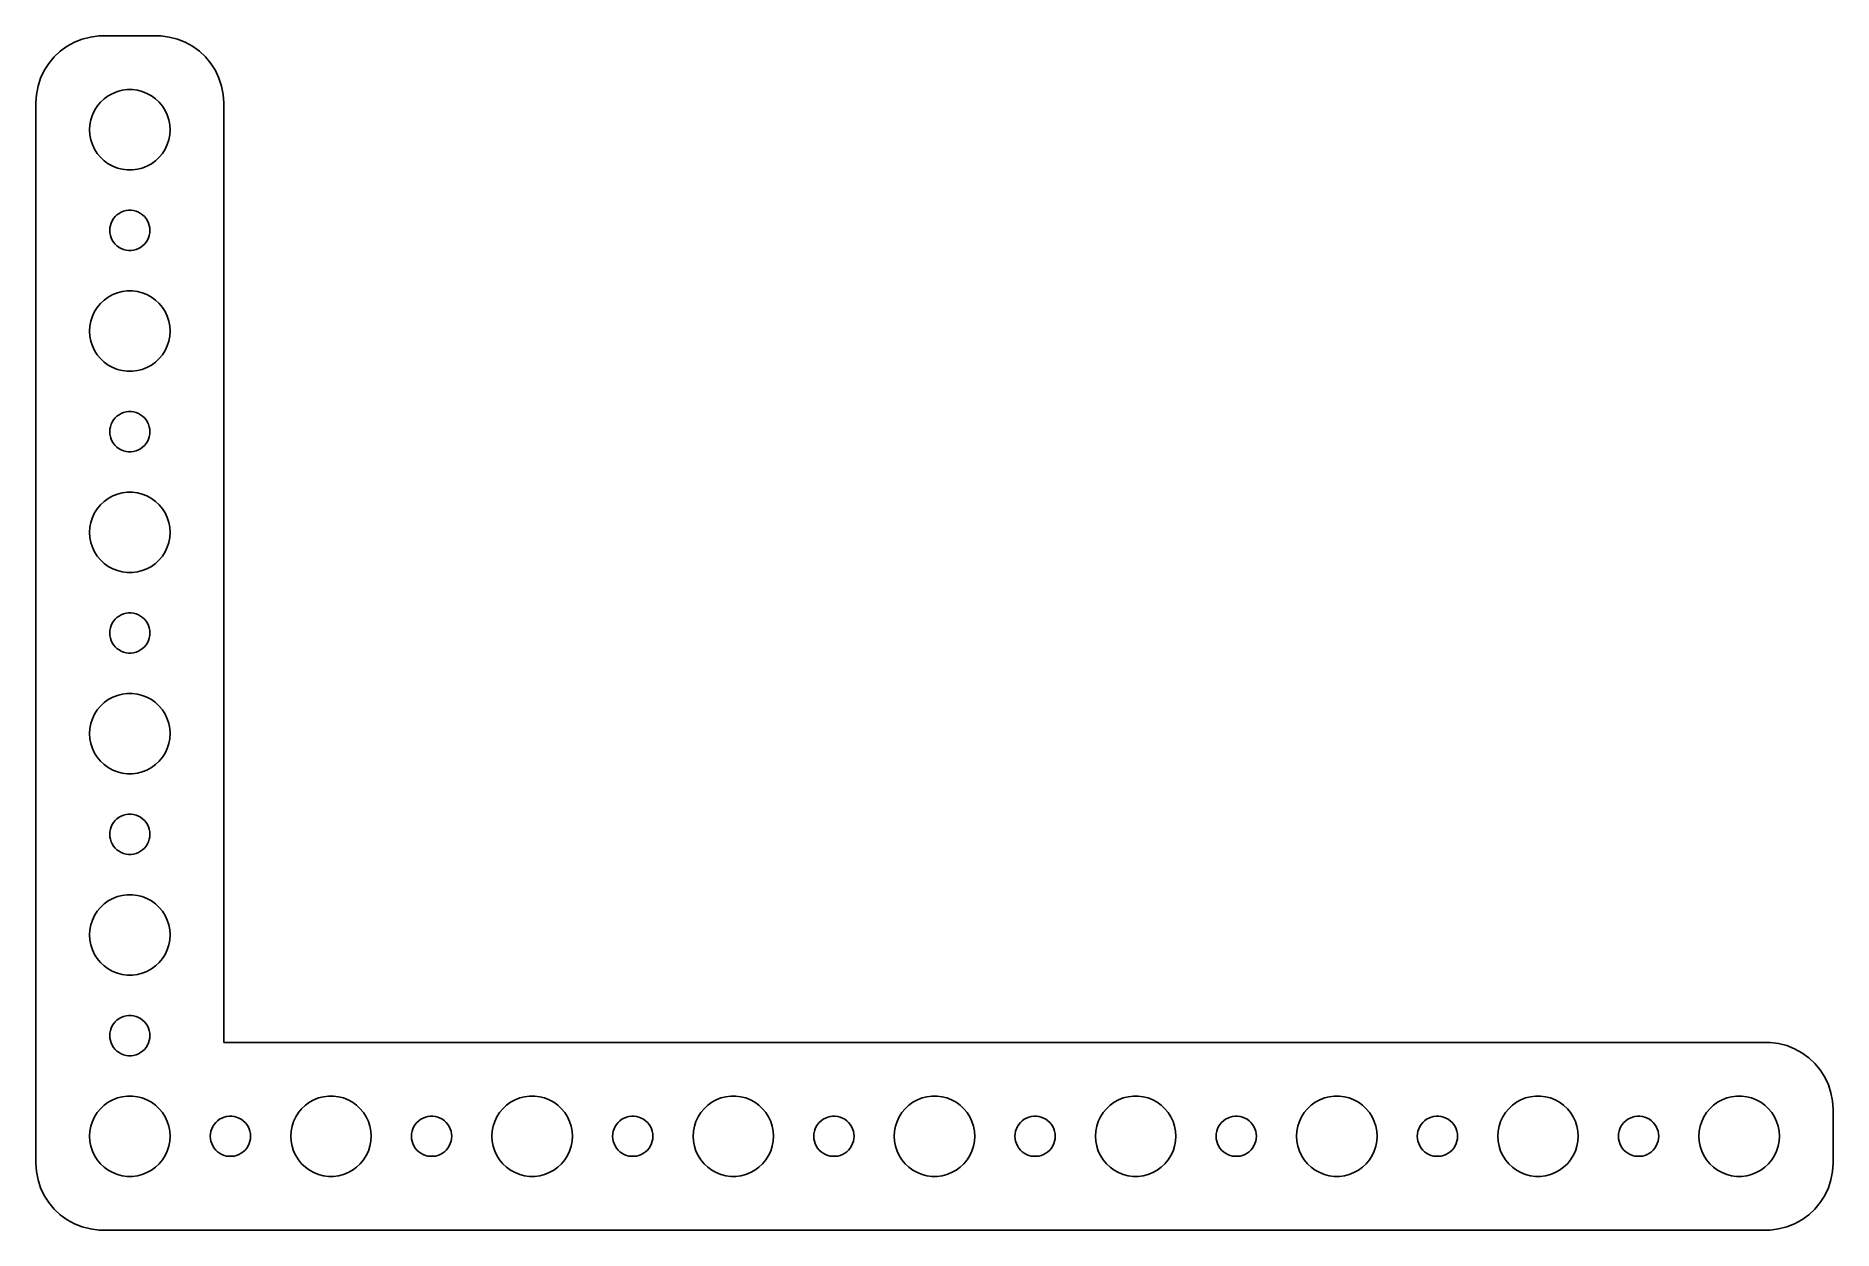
# Model space of a CAD drawing. Header units: metres. Extents: x -67 to 67, y -44 to 44.
import ezdxf

# ---------------------------------------------------------------- set-up
doc = ezdxf.new("R2010")
doc.units = ezdxf.units.M

msp = doc.modelspace()

# ---------------------------------------------------------------- linework, layer by layer
for p, q in [((-63.5451, 44.2553), (-64.1289, 44.0241)), ((-62.9369, 44.4114), (-63.5451, 44.2553)), ((-62.3139, 44.4901), (-62.9369, 44.4114)), ((-57.686, 44.4901), (-62.3139, 44.4901)), ((-57.0631, 44.4114), (-57.686, 44.4901)), ((-56.4549, 44.2553), (-57.0631, 44.4114)), ((-55.8711, 44.0241), (-56.4549, 44.2553)), ((-65.6448, 42.9227), (-66.0451, 42.4389)), ((-65.1871, 43.3526), (-65.6448, 42.9227)), ((-64.6791, 43.7216), (-65.1871, 43.3526)), ((-64.1289, 44.0241), (-64.6791, 43.7216)), ((-55.3209, 43.7216), (-55.8711, 44.0241)), ((-54.8129, 43.3526), (-55.3209, 43.7216)), ((-54.3551, 42.9227), (-54.8129, 43.3526)), ((-53.9549, 42.4389), (-54.3551, 42.9227)), ((-66.3815, 41.9088), (-66.6489, 41.3406)), ((-66.0451, 42.4389), (-66.3815, 41.9088)), ((-53.6185, 41.9088), (-53.9549, 42.4389)), ((-53.3511, 41.3406), (-53.6185, 41.9088)), ((-66.8429, 40.7434), (-66.9606, 40.1267)), ((-66.6489, 41.3406), (-66.8429, 40.7434)), ((-61.6075, 40.033), (-61.2773, 40.2145)), ((-61.2773, 40.2145), (-60.927, 40.3532)), ((-60.927, 40.3532), (-60.5621, 40.4469)), ((-60.5621, 40.4469), (-60.1884, 40.4941)), ((-60.1884, 40.4941), (-59.8116, 40.4941)), ((-59.8116, 40.4941), (-59.4379, 40.4469)), ((-59.4379, 40.4469), (-59.0729, 40.3532)), ((-59.0729, 40.3532), (-58.7227, 40.2145)), ((-58.7227, 40.2145), (-58.3925, 40.033)), ((-53.1571, 40.7434), (-53.3511, 41.3406)), ((-53.0394, 40.1267), (-53.1571, 40.7434)), ((-66.9606, 40.1267), (-67, 39.5)), ((-67, 39.5), (-67, -39.5)), ((-62.7893, 38.6044), (-62.6289, 38.9453)), ((-62.6289, 38.9453), (-62.427, 39.2634)), ((-62.427, 39.2634), (-62.1869, 39.5536)), ((-62.1869, 39.5536), (-61.9123, 39.8115)), ((-61.9123, 39.8115), (-61.6075, 40.033)), ((-58.3925, 40.033), (-58.0877, 39.8115)), ((-58.0877, 39.8115), (-57.8131, 39.5536)), ((-57.8131, 39.5536), (-57.5729, 39.2634)), ((-57.5729, 39.2634), (-57.3711, 38.9453)), ((-57.3711, 38.9453), (-57.2107, 38.6044)), ((-53, 39.5), (-53.0394, 40.1267)), ((-53, -30.5099), (-53, 39.5)), ((-63, 37.5), (-62.9763, 37.876)), ((-62.9763, 37.876), (-62.9057, 38.2461)), ((-62.9057, 38.2461), (-62.7893, 38.6044)), ((-57.2107, 38.6044), (-57.0942, 38.2461)), ((-57.0942, 38.2461), (-57.0237, 37.876)), ((-57.0237, 37.876), (-57, 37.5)), ((-62.9763, 37.124), (-63, 37.5)), ((-62.9057, 36.7539), (-62.9763, 37.124)), ((-62.7893, 36.3956), (-62.9057, 36.7539)), ((-62.6289, 36.0547), (-62.7893, 36.3956)), ((-57.2107, 36.3956), (-57.3711, 36.0547)), ((-57.0942, 36.7539), (-57.2107, 36.3956)), ((-57.0237, 37.124), (-57.0942, 36.7539)), ((-57, 37.5), (-57.0237, 37.124)), ((-62.427, 35.7366), (-62.6289, 36.0547)), ((-62.1869, 35.4464), (-62.427, 35.7366)), ((-61.9123, 35.1885), (-62.1869, 35.4464)), ((-61.6075, 34.967), (-61.9123, 35.1885)), ((-61.2773, 34.7855), (-61.6075, 34.967)), ((-58.3925, 34.967), (-58.7227, 34.7855)), ((-58.0877, 35.1885), (-58.3925, 34.967)), ((-57.8131, 35.4464), (-58.0877, 35.1885)), ((-57.5729, 35.7366), (-57.8131, 35.4464)), ((-57.3711, 36.0547), (-57.5729, 35.7366)), ((-60.927, 34.6468), (-61.2773, 34.7855)), ((-60.5621, 34.5531), (-60.927, 34.6468)), ((-60.1884, 34.5059), (-60.5621, 34.5531)), ((-59.8116, 34.5059), (-60.1884, 34.5059)), ((-59.4379, 34.5531), (-59.8116, 34.5059)), ((-59.0729, 34.6468), (-59.4379, 34.5531)), ((-58.7227, 34.7855), (-59.0729, 34.6468)), ((-61.3145, 30.7226), (-61.2135, 30.8817)), ((-61.2135, 30.8817), (-61.0934, 31.0268)), ((-61.0934, 31.0268), (-60.9561, 31.1558)), ((-60.9561, 31.1558), (-60.8037, 31.2665)), ((-60.8037, 31.2665), (-60.6387, 31.3572)), ((-60.6387, 31.3572), (-60.4635, 31.4266)), ((-60.4635, 31.4266), (-60.2811, 31.4734)), ((-60.2811, 31.4734), (-60.0942, 31.497)), ((-60.0942, 31.497), (-59.9058, 31.497)), ((-59.9058, 31.497), (-59.7189, 31.4734)), ((-59.7189, 31.4734), (-59.5365, 31.4266)), ((-59.5365, 31.4266), (-59.3613, 31.3572)), ((-59.3613, 31.3572), (-59.1963, 31.2665)), ((-59.1963, 31.2665), (-59.0439, 31.1558)), ((-59.0439, 31.1558), (-58.9065, 31.0268)), ((-58.9065, 31.0268), (-58.7865, 30.8817)), ((-58.7865, 30.8817), (-58.6855, 30.7226)), ((-61.5, 30), (-61.4882, 30.188)), ((-61.4882, 29.812), (-61.5, 30)), ((-61.4882, 30.188), (-61.4529, 30.373)), ((-61.4529, 29.627), (-61.4882, 29.812)), ((-61.4529, 30.373), (-61.3947, 30.5522)), ((-61.3947, 29.4478), (-61.4529, 29.627)), ((-61.3947, 30.5522), (-61.3145, 30.7226)), ((-58.6855, 30.7226), (-58.6053, 30.5522)), ((-58.6053, 30.5522), (-58.5471, 30.373)), ((-58.5471, 29.627), (-58.6053, 29.4478)), ((-58.5471, 30.373), (-58.5118, 30.188)), ((-58.5118, 29.812), (-58.5471, 29.627)), ((-58.5118, 30.188), (-58.5, 30)), ((-58.5, 30), (-58.5118, 29.812)), ((-61.3145, 29.2774), (-61.3947, 29.4478)), ((-61.2135, 29.1183), (-61.3145, 29.2774)), ((-61.0934, 28.9732), (-61.2135, 29.1183)), ((-60.9561, 28.8442), (-61.0934, 28.9732)), ((-60.8037, 28.7335), (-60.9561, 28.8442)), ((-60.6387, 28.6427), (-60.8037, 28.7335)), ((-60.4635, 28.5734), (-60.6387, 28.6427)), ((-60.2811, 28.5266), (-60.4635, 28.5734)), ((-60.0942, 28.503), (-60.2811, 28.5266)), ((-59.9058, 28.503), (-60.0942, 28.503)), ((-59.7189, 28.5266), (-59.9058, 28.503)), ((-59.5365, 28.5734), (-59.7189, 28.5266)), ((-59.3613, 28.6427), (-59.5365, 28.5734)), ((-59.1963, 28.7335), (-59.3613, 28.6427)), ((-59.0439, 28.8442), (-59.1963, 28.7335)), ((-58.9065, 28.9732), (-59.0439, 28.8442)), ((-58.7865, 29.1183), (-58.9065, 28.9732)), ((-58.6855, 29.2774), (-58.7865, 29.1183)), ((-58.6053, 29.4478), (-58.6855, 29.2774)), ((-60.5621, 25.4469), (-60.1884, 25.4941)), ((-60.1884, 25.4941), (-59.8116, 25.4941)), ((-59.8116, 25.4941), (-59.4379, 25.4469)), ((-62.6289, 23.9453), (-62.427, 24.2634)), ((-62.427, 24.2634), (-62.1869, 24.5536)), ((-62.1869, 24.5536), (-61.9123, 24.8115)), ((-61.9123, 24.8115), (-61.6075, 25.033)), ((-61.6075, 25.033), (-61.2773, 25.2145)), ((-61.2773, 25.2145), (-60.927, 25.3532)), ((-60.927, 25.3532), (-60.5621, 25.4469)), ((-59.4379, 25.4469), (-59.0729, 25.3532)), ((-59.0729, 25.3532), (-58.7227, 25.2145)), ((-58.7227, 25.2145), (-58.3925, 25.033)), ((-58.3925, 25.033), (-58.0877, 24.8115)), ((-58.0877, 24.8115), (-57.8131, 24.5536)), ((-57.8131, 24.5536), (-57.5729, 24.2634)), ((-57.5729, 24.2634), (-57.3711, 23.9453)), ((-63, 22.5), (-62.9763, 22.876)), ((-62.9763, 22.876), (-62.9057, 23.2461)), ((-62.9057, 23.2461), (-62.7893, 23.6044)), ((-62.7893, 23.6044), (-62.6289, 23.9453)), ((-57.3711, 23.9453), (-57.2107, 23.6044)), ((-57.2107, 23.6044), (-57.0942, 23.2461)), ((-57.0942, 23.2461), (-57.0237, 22.876)), ((-57.0237, 22.876), (-57, 22.5)), ((-62.9763, 22.124), (-63, 22.5)), ((-62.9057, 21.7539), (-62.9763, 22.124)), ((-62.7893, 21.3956), (-62.9057, 21.7539)), ((-57.0942, 21.7539), (-57.2107, 21.3956)), ((-57.0237, 22.124), (-57.0942, 21.7539)), ((-57, 22.5), (-57.0237, 22.124)), ((-62.6289, 21.0547), (-62.7893, 21.3956)), ((-62.427, 20.7366), (-62.6289, 21.0547)), ((-62.1869, 20.4464), (-62.427, 20.7366)), ((-61.9123, 20.1884), (-62.1869, 20.4464)), ((-61.6075, 19.967), (-61.9123, 20.1884)), ((-58.0877, 20.1884), (-58.3925, 19.967)), ((-57.8131, 20.4464), (-58.0877, 20.1884)), ((-57.5729, 20.7366), (-57.8131, 20.4464)), ((-57.3711, 21.0547), (-57.5729, 20.7366)), ((-57.2107, 21.3956), (-57.3711, 21.0547)), ((-61.2773, 19.7855), (-61.6075, 19.967)), ((-60.927, 19.6468), (-61.2773, 19.7855)), ((-60.5621, 19.5531), (-60.927, 19.6468)), ((-60.1884, 19.5059), (-60.5621, 19.5531)), ((-59.8116, 19.5059), (-60.1884, 19.5059)), ((-59.4379, 19.5531), (-59.8116, 19.5059)), ((-59.0729, 19.6468), (-59.4379, 19.5531)), ((-58.7227, 19.7855), (-59.0729, 19.6468)), ((-58.3925, 19.967), (-58.7227, 19.7855)), ((-61.0934, 16.0268), (-60.9561, 16.1558)), ((-60.9561, 16.1558), (-60.8037, 16.2665)), ((-60.8037, 16.2665), (-60.6387, 16.3572)), ((-60.6387, 16.3572), (-60.4635, 16.4266)), ((-60.4635, 16.4266), (-60.2811, 16.4734)), ((-60.2811, 16.4734), (-60.0942, 16.497)), ((-60.0942, 16.497), (-59.9058, 16.497)), ((-59.9058, 16.497), (-59.7189, 16.4734)), ((-59.7189, 16.4734), (-59.5365, 16.4266)), ((-59.5365, 16.4266), (-59.3613, 16.3572)), ((-59.3613, 16.3572), (-59.1963, 16.2665)), ((-59.1963, 16.2665), (-59.0439, 16.1558)), ((-59.0439, 16.1558), (-58.9065, 16.0268)), ((-61.5, 15), (-61.4882, 15.188)), ((-61.4882, 14.812), (-61.5, 15)), ((-61.4882, 15.188), (-61.4529, 15.373)), ((-61.4529, 14.627), (-61.4882, 14.812)), ((-61.4529, 15.373), (-61.3947, 15.5522)), ((-61.3947, 15.5522), (-61.3145, 15.7226)), ((-61.3145, 15.7226), (-61.2135, 15.8817)), ((-61.2135, 15.8817), (-61.0934, 16.0268)), ((-58.9065, 16.0268), (-58.7865, 15.8817)), ((-58.7865, 15.8817), (-58.6855, 15.7226)), ((-58.6855, 15.7226), (-58.6053, 15.5522)), ((-58.6053, 15.5522), (-58.5471, 15.373)), ((-58.5471, 15.373), (-58.5118, 15.188)), ((-58.5118, 14.812), (-58.5471, 14.627)), ((-58.5118, 15.188), (-58.5, 15)), ((-58.5, 15), (-58.5118, 14.812)), ((-61.3947, 14.4478), (-61.4529, 14.627)), ((-61.3145, 14.2774), (-61.3947, 14.4478)), ((-61.2135, 14.1183), (-61.3145, 14.2774)), ((-61.0934, 13.9732), (-61.2135, 14.1183)), ((-60.9561, 13.8442), (-61.0934, 13.9732)), ((-60.8037, 13.7335), (-60.9561, 13.8442)), ((-60.6387, 13.6427), (-60.8037, 13.7335)), ((-60.4635, 13.5734), (-60.6387, 13.6427)), ((-60.2811, 13.5266), (-60.4635, 13.5734)), ((-60.0942, 13.5029), (-60.2811, 13.5266)), ((-59.9058, 13.5029), (-60.0942, 13.5029)), ((-59.7189, 13.5266), (-59.9058, 13.5029)), ((-59.5365, 13.5734), (-59.7189, 13.5266)), ((-59.3613, 13.6427), (-59.5365, 13.5734)), ((-59.1963, 13.7335), (-59.3613, 13.6427)), ((-59.0439, 13.8442), (-59.1963, 13.7335)), ((-58.9065, 13.9732), (-59.0439, 13.8442)), ((-58.7865, 14.1183), (-58.9065, 13.9732)), ((-58.6855, 14.2774), (-58.7865, 14.1183)), ((-58.6053, 14.4478), (-58.6855, 14.2774)), ((-58.5471, 14.627), (-58.6053, 14.4478)), ((-62.427, 9.26335), (-62.1869, 9.55363)), ((-62.1869, 9.55363), (-61.9123, 9.81154)), ((-61.9123, 9.81154), (-61.6075, 10.033)), ((-61.6075, 10.033), (-61.2773, 10.2145)), ((-61.2773, 10.2145), (-60.927, 10.3532)), ((-60.927, 10.3532), (-60.5621, 10.4469)), ((-60.5621, 10.4469), (-60.1884, 10.4941)), ((-60.1884, 10.4941), (-59.8116, 10.4941)), ((-59.8116, 10.4941), (-59.4379, 10.4469)), ((-59.4379, 10.4469), (-59.0729, 10.3532)), ((-59.0729, 10.3532), (-58.7227, 10.2145)), ((-58.7227, 10.2145), (-58.3925, 10.033)), ((-58.3925, 10.033), (-58.0877, 9.81154)), ((-58.0877, 9.81154), (-57.8131, 9.55363)), ((-57.8131, 9.55363), (-57.5729, 9.26335)), ((-62.9763, 7.87599), (-62.9057, 8.24606)), ((-62.9057, 8.24606), (-62.7893, 8.60437)), ((-62.7893, 8.60437), (-62.6289, 8.94525)), ((-62.6289, 8.94525), (-62.427, 9.26335)), ((-57.5729, 9.26335), (-57.3711, 8.94525)), ((-57.3711, 8.94525), (-57.2107, 8.60437)), ((-57.2107, 8.60437), (-57.0942, 8.24606)), ((-57.0942, 8.24606), (-57.0237, 7.87599)), ((-63, 7.5), (-62.9763, 7.87599)), ((-62.9763, 7.12399), (-63, 7.5)), ((-62.9057, 6.75392), (-62.9763, 7.12399)), ((-62.7893, 6.39561), (-62.9057, 6.75392)), ((-57.0942, 6.75392), (-57.2107, 6.39561)), ((-57.0237, 7.12399), (-57.0942, 6.75392)), ((-57.0237, 7.87599), (-57, 7.5)), ((-57, 7.5), (-57.0237, 7.12399)), ((-62.6289, 6.05473), (-62.7893, 6.39561)), ((-62.427, 5.73663), (-62.6289, 6.05473)), ((-62.1869, 5.44635), (-62.427, 5.73663)), ((-61.9123, 5.18845), (-62.1869, 5.44635)), ((-57.8131, 5.44635), (-58.0877, 5.18845)), ((-57.5729, 5.73663), (-57.8131, 5.44635)), ((-57.3711, 6.05473), (-57.5729, 5.73663)), ((-57.2107, 6.39561), (-57.3711, 6.05473)), ((-61.6075, 4.96701), (-61.9123, 5.18845)), ((-61.2773, 4.78551), (-61.6075, 4.96701)), ((-60.927, 4.64682), (-61.2773, 4.78551)), ((-60.5621, 4.55313), (-60.927, 4.64682)), ((-60.1884, 4.50591), (-60.5621, 4.55313)), ((-59.8116, 4.50591), (-60.1884, 4.50591)), ((-59.4379, 4.55313), (-59.8116, 4.50591)), ((-59.0729, 4.64682), (-59.4379, 4.55313)), ((-58.7227, 4.78551), (-59.0729, 4.64682)), ((-58.3925, 4.96701), (-58.7227, 4.78551)), ((-58.0877, 5.18845), (-58.3925, 4.96701)), ((-60.8037, 1.26648), (-60.6387, 1.35724)), ((-60.6387, 1.35724), (-60.4635, 1.42657)), ((-60.4635, 1.42657), (-60.2811, 1.47342)), ((-60.2811, 1.47342), (-60.0942, 1.49704)), ((-60.0942, 1.49704), (-59.9058, 1.49704)), ((-59.9058, 1.49704), (-59.7189, 1.47342)), ((-59.7189, 1.47342), (-59.5365, 1.42657)), ((-59.5365, 1.42657), (-59.3613, 1.35724)), ((-59.3613, 1.35724), (-59.1963, 1.26648)), ((-61.5, 0), (-61.4882, 0.18799)), ((-61.4882, -0.18799), (-61.5, 0)), ((-61.4882, 0.18799), (-61.4529, 0.37303)), ((-61.4529, 0.37303), (-61.3947, 0.55219)), ((-61.3947, 0.55219), (-61.3145, 0.72263)), ((-61.3145, 0.72263), (-61.2135, 0.88167)), ((-61.2135, 0.88167), (-61.0934, 1.02681)), ((-61.0934, 1.02681), (-60.9561, 1.15576)), ((-60.9561, 1.15576), (-60.8037, 1.26648)), ((-59.1963, 1.26648), (-59.0439, 1.15576)), ((-59.0439, 1.15576), (-58.9065, 1.02681)), ((-58.9065, 1.02681), (-58.7865, 0.88167)), ((-58.7865, 0.88167), (-58.6855, 0.72263)), ((-58.6855, 0.72263), (-58.6053, 0.55219)), ((-58.6053, 0.55219), (-58.5471, 0.37303)), ((-58.5471, 0.37303), (-58.5118, 0.18799)), ((-58.5118, 0.18799), (-58.5, 0)), ((-58.5, 0), (-58.5118, -0.18799)), ((-61.4529, -0.37303), (-61.4882, -0.18799)), ((-61.3947, -0.55219), (-61.4529, -0.37303)), ((-61.3145, -0.72263), (-61.3947, -0.55219)), ((-61.2135, -0.88167), (-61.3145, -0.72263)), ((-61.0934, -1.02681), (-61.2135, -0.88167)), ((-60.9561, -1.15576), (-61.0934, -1.02681)), ((-60.8037, -1.26648), (-60.9561, -1.15576)), ((-60.6387, -1.35724), (-60.8037, -1.26648)), ((-59.1963, -1.26648), (-59.3613, -1.35724)), ((-59.0439, -1.15576), (-59.1963, -1.26648)), ((-58.9065, -1.02681), (-59.0439, -1.15576)), ((-58.7865, -0.88167), (-58.9065, -1.02681)), ((-58.6855, -0.72263), (-58.7865, -0.88167)), ((-58.6053, -0.55219), (-58.6855, -0.72263)), ((-58.5471, -0.37303), (-58.6053, -0.55219)), ((-58.5118, -0.18799), (-58.5471, -0.37303)), ((-60.4635, -1.42657), (-60.6387, -1.35724)), ((-60.2811, -1.47342), (-60.4635, -1.42657)), ((-60.0942, -1.49704), (-60.2811, -1.47342)), ((-59.9058, -1.49704), (-60.0942, -1.49704)), ((-59.7189, -1.47342), (-59.9058, -1.49704)), ((-59.5365, -1.42657), (-59.7189, -1.47342)), ((-59.3613, -1.35724), (-59.5365, -1.42657)), ((-62.1869, -5.44635), (-61.9123, -5.18845)), ((-61.9123, -5.18845), (-61.6075, -4.96701)), ((-61.6075, -4.96701), (-61.2773, -4.78551)), ((-61.2773, -4.78551), (-60.927, -4.64682)), ((-60.927, -4.64682), (-60.5621, -4.55313)), ((-60.5621, -4.55313), (-60.1884, -4.50591)), ((-60.1884, -4.50591), (-59.8116, -4.50591)), ((-59.8116, -4.50591), (-59.4379, -4.55313)), ((-59.4379, -4.55313), (-59.0729, -4.64682)), ((-59.0729, -4.64682), (-58.7227, -4.78551)), ((-58.7227, -4.78551), (-58.3925, -4.96701)), ((-58.3925, -4.96701), (-58.0877, -5.18845)), ((-58.0877, -5.18845), (-57.8131, -5.44635)), ((-62.9057, -6.75392), (-62.7893, -6.39561)), ((-62.7893, -6.39561), (-62.6289, -6.05473)), ((-62.6289, -6.05473), (-62.427, -5.73663)), ((-62.427, -5.73663), (-62.1869, -5.44635)), ((-57.8131, -5.44635), (-57.5729, -5.73663)), ((-57.5729, -5.73663), (-57.3711, -6.05473)), ((-57.3711, -6.05473), (-57.2107, -6.39561)), ((-57.2107, -6.39561), (-57.0942, -6.75392)), ((-63, -7.5), (-62.9763, -7.12399)), ((-62.9763, -7.87599), (-63, -7.5)), ((-62.9763, -7.12399), (-62.9057, -6.75392)), ((-62.9057, -8.24606), (-62.9763, -7.87599)), ((-57.0942, -6.75392), (-57.0237, -7.12399)), ((-57.0237, -7.87599), (-57.0942, -8.24606)), ((-57.0237, -7.12399), (-57, -7.5)), ((-57, -7.5), (-57.0237, -7.87599)), ((-62.7893, -8.60437), (-62.9057, -8.24606)), ((-62.6289, -8.94525), (-62.7893, -8.60437)), ((-62.427, -9.26335), (-62.6289, -8.94525)), ((-62.1869, -9.55363), (-62.427, -9.26335)), ((-57.5729, -9.26335), (-57.8131, -9.55363)), ((-57.3711, -8.94525), (-57.5729, -9.26335)), ((-57.2107, -8.60437), (-57.3711, -8.94525)), ((-57.0942, -8.24606), (-57.2107, -8.60437)), ((-61.9123, -9.81154), (-62.1869, -9.55363)), ((-61.6075, -10.033), (-61.9123, -9.81154)), ((-61.2773, -10.2145), (-61.6075, -10.033)), ((-60.927, -10.3532), (-61.2773, -10.2145)), ((-60.5621, -10.4469), (-60.927, -10.3532)), ((-60.1884, -10.4941), (-60.5621, -10.4469)), ((-59.8116, -10.4941), (-60.1884, -10.4941)), ((-59.4379, -10.4469), (-59.8116, -10.4941)), ((-59.0729, -10.3532), (-59.4379, -10.4469)), ((-58.7227, -10.2145), (-59.0729, -10.3532)), ((-58.3925, -10.033), (-58.7227, -10.2145)), ((-58.0877, -9.81154), (-58.3925, -10.033)), ((-57.8131, -9.55363), (-58.0877, -9.81154)), ((-61.4882, -14.812), (-61.4529, -14.627)), ((-61.4529, -14.627), (-61.3947, -14.4478)), ((-61.3947, -14.4478), (-61.3145, -14.2774)), ((-61.3145, -14.2774), (-61.2135, -14.1183)), ((-61.2135, -14.1183), (-61.0934, -13.9732)), ((-61.0934, -13.9732), (-60.9561, -13.8442)), ((-60.9561, -13.8442), (-60.8037, -13.7335)), ((-60.8037, -13.7335), (-60.6387, -13.6427)), ((-60.6387, -13.6427), (-60.4635, -13.5734)), ((-60.4635, -13.5734), (-60.2811, -13.5266)), ((-60.2811, -13.5266), (-60.0942, -13.5029)), ((-60.0942, -13.5029), (-59.9058, -13.5029)), ((-59.9058, -13.5029), (-59.7189, -13.5266)), ((-59.7189, -13.5266), (-59.5365, -13.5734)), ((-59.5365, -13.5734), (-59.3613, -13.6427)), ((-59.3613, -13.6427), (-59.1963, -13.7335)), ((-59.1963, -13.7335), (-59.0439, -13.8442)), ((-59.0439, -13.8442), (-58.9065, -13.9732)), ((-58.9065, -13.9732), (-58.7865, -14.1183)), ((-58.7865, -14.1183), (-58.6855, -14.2774)), ((-58.6855, -14.2774), (-58.6053, -14.4478)), ((-58.6053, -14.4478), (-58.5471, -14.627)), ((-58.5471, -14.627), (-58.5118, -14.812)), ((-61.5, -15), (-61.4882, -14.812)), ((-61.4882, -15.188), (-61.5, -15)), ((-61.4529, -15.373), (-61.4882, -15.188)), ((-61.3947, -15.5522), (-61.4529, -15.373)), ((-61.3145, -15.7226), (-61.3947, -15.5522)), ((-61.2135, -15.8817), (-61.3145, -15.7226)), ((-61.0934, -16.0268), (-61.2135, -15.8817)), ((-60.9561, -16.1558), (-61.0934, -16.0268)), ((-58.9065, -16.0268), (-59.0439, -16.1558)), ((-58.7865, -15.8817), (-58.9065, -16.0268)), ((-58.6855, -15.7226), (-58.7865, -15.8817)), ((-58.6053, -15.5522), (-58.6855, -15.7226)), ((-58.5471, -15.373), (-58.6053, -15.5522)), ((-58.5118, -15.188), (-58.5471, -15.373)), ((-58.5118, -14.812), (-58.5, -15)), ((-58.5, -15), (-58.5118, -15.188)), ((-60.8037, -16.2665), (-60.9561, -16.1558)), ((-60.6387, -16.3572), (-60.8037, -16.2665)), ((-60.4635, -16.4266), (-60.6387, -16.3572)), ((-60.2811, -16.4734), (-60.4635, -16.4266)), ((-60.0942, -16.497), (-60.2811, -16.4734)), ((-59.9058, -16.497), (-60.0942, -16.497)), ((-59.7189, -16.4734), (-59.9058, -16.497)), ((-59.5365, -16.4266), (-59.7189, -16.4734)), ((-59.3613, -16.3572), (-59.5365, -16.4266)), ((-59.1963, -16.2665), (-59.3613, -16.3572)), ((-59.0439, -16.1558), (-59.1963, -16.2665)), ((-61.9123, -20.1884), (-61.6075, -19.967)), ((-61.6075, -19.967), (-61.2773, -19.7855)), ((-61.2773, -19.7855), (-60.927, -19.6468)), ((-60.927, -19.6468), (-60.5621, -19.5531)), ((-60.5621, -19.5531), (-60.1884, -19.5059)), ((-60.1884, -19.5059), (-59.8116, -19.5059)), ((-59.8116, -19.5059), (-59.4379, -19.5531)), ((-59.4379, -19.5531), (-59.0729, -19.6468)), ((-59.0729, -19.6468), (-58.7227, -19.7855)), ((-58.7227, -19.7855), (-58.3925, -19.967)), ((-58.3925, -19.967), (-58.0877, -20.1884)), ((-62.9057, -21.7539), (-62.7893, -21.3956)), ((-62.7893, -21.3956), (-62.6289, -21.0547)), ((-62.6289, -21.0547), (-62.427, -20.7366)), ((-62.427, -20.7366), (-62.1869, -20.4464)), ((-62.1869, -20.4464), (-61.9123, -20.1884)), ((-58.0877, -20.1884), (-57.8131, -20.4464)), ((-57.8131, -20.4464), (-57.5729, -20.7366)), ((-57.5729, -20.7366), (-57.3711, -21.0547)), ((-57.3711, -21.0547), (-57.2107, -21.3956)), ((-57.2107, -21.3956), (-57.0942, -21.7539)), ((-63, -22.5), (-62.9763, -22.124)), ((-62.9763, -22.876), (-63, -22.5)), ((-62.9763, -22.124), (-62.9057, -21.7539)), ((-57.0942, -21.7539), (-57.0237, -22.124)), ((-57.0237, -22.124), (-57, -22.5)), ((-57, -22.5), (-57.0237, -22.876)), ((-62.9057, -23.2461), (-62.9763, -22.876)), ((-62.7893, -23.6044), (-62.9057, -23.2461)), ((-62.6289, -23.9453), (-62.7893, -23.6044)), ((-62.427, -24.2634), (-62.6289, -23.9453)), ((-57.3711, -23.9453), (-57.5729, -24.2634)), ((-57.2107, -23.6044), (-57.3711, -23.9453)), ((-57.0942, -23.2461), (-57.2107, -23.6044)), ((-57.0237, -22.876), (-57.0942, -23.2461)), ((-62.1869, -24.5536), (-62.427, -24.2634)), ((-61.9123, -24.8115), (-62.1869, -24.5536)), ((-61.6075, -25.033), (-61.9123, -24.8115)), ((-61.2773, -25.2145), (-61.6075, -25.033)), ((-60.927, -25.3532), (-61.2773, -25.2145)), ((-60.5621, -25.4469), (-60.927, -25.3532)), ((-60.1884, -25.4941), (-60.5621, -25.4469)), ((-59.4379, -25.4469), (-59.8116, -25.4941)), ((-59.0729, -25.3532), (-59.4379, -25.4469)), ((-58.7227, -25.2145), (-59.0729, -25.3532)), ((-58.3925, -25.033), (-58.7227, -25.2145)), ((-58.0877, -24.8115), (-58.3925, -25.033)), ((-57.8131, -24.5536), (-58.0877, -24.8115)), ((-57.5729, -24.2634), (-57.8131, -24.5536)), ((-59.8116, -25.4941), (-60.1884, -25.4941)), ((-61.4529, -29.627), (-61.3947, -29.4478)), ((-61.3947, -29.4478), (-61.3145, -29.2774)), ((-61.3145, -29.2774), (-61.2135, -29.1183)), ((-61.2135, -29.1183), (-61.0934, -28.9732)), ((-61.0934, -28.9732), (-60.9561, -28.8442)), ((-60.9561, -28.8442), (-60.8037, -28.7335)), ((-60.8037, -28.7335), (-60.6387, -28.6427)), ((-60.6387, -28.6427), (-60.4635, -28.5734)), ((-60.4635, -28.5734), (-60.2811, -28.5266)), ((-60.2811, -28.5266), (-60.0942, -28.503)), ((-60.0942, -28.503), (-59.9058, -28.503)), ((-59.9058, -28.503), (-59.7189, -28.5266)), ((-59.7189, -28.5266), (-59.5365, -28.5734)), ((-59.5365, -28.5734), (-59.3613, -28.6427)), ((-59.3613, -28.6427), (-59.1963, -28.7335)), ((-59.1963, -28.7335), (-59.0439, -28.8442)), ((-59.0439, -28.8442), (-58.9065, -28.9732)), ((-58.9065, -28.9732), (-58.7865, -29.1183)), ((-58.7865, -29.1183), (-58.6855, -29.2774)), ((-58.6855, -29.2774), (-58.6053, -29.4478)), ((-58.6053, -29.4478), (-58.5471, -29.627)), ((-61.5, -30), (-61.4882, -29.812)), ((-61.4882, -30.188), (-61.5, -30)), ((-61.4882, -29.812), (-61.4529, -29.627)), ((-61.4529, -30.373), (-61.4882, -30.188)), ((-61.3947, -30.5522), (-61.4529, -30.373)), ((-61.3145, -30.7226), (-61.3947, -30.5522)), ((-61.2135, -30.8817), (-61.3145, -30.7226)), ((-58.6855, -30.7226), (-58.7865, -30.8817)), ((-58.6053, -30.5522), (-58.6855, -30.7226)), ((-58.5471, -30.373), (-58.6053, -30.5522)), ((-58.5471, -29.627), (-58.5118, -29.812)), ((-58.5118, -30.188), (-58.5471, -30.373)), ((-58.5118, -29.812), (-58.5, -30)), ((-58.5, -30), (-58.5118, -30.188)), ((62.3139, -30.5099), (-53, -30.5099)), ((62.9369, -30.5886), (62.3139, -30.5099)), ((63.5451, -30.7447), (62.9369, -30.5886)), ((64.1289, -30.9759), (63.5451, -30.7447)), ((-61.0934, -31.0268), (-61.2135, -30.8817)), ((-60.9561, -31.1558), (-61.0934, -31.0268)), ((-60.8037, -31.2665), (-60.9561, -31.1558)), ((-60.6387, -31.3572), (-60.8037, -31.2665)), ((-60.4635, -31.4266), (-60.6387, -31.3572)), ((-60.2811, -31.4734), (-60.4635, -31.4266)), ((-60.0942, -31.497), (-60.2811, -31.4734)), ((-59.9058, -31.497), (-60.0942, -31.497)), ((-59.7189, -31.4734), (-59.9058, -31.497)), ((-59.5365, -31.4266), (-59.7189, -31.4734)), ((-59.3613, -31.3572), (-59.5365, -31.4266)), ((-59.1963, -31.2665), (-59.3613, -31.3572)), ((-59.0439, -31.1558), (-59.1963, -31.2665)), ((-58.9065, -31.0268), (-59.0439, -31.1558)), ((-58.7865, -30.8817), (-58.9065, -31.0268)), ((64.6791, -31.2784), (64.1289, -30.9759)), ((65.1871, -31.6474), (64.6791, -31.2784)), ((65.6448, -32.0773), (65.1871, -31.6474)), ((66.0451, -32.5611), (65.6448, -32.0773)), ((66.3815, -33.0912), (66.0451, -32.5611)), ((66.6489, -33.6594), (66.3815, -33.0912)), ((-61.6075, -34.967), (-61.2773, -34.7855)), ((-61.2773, -34.7855), (-60.927, -34.6468)), ((-60.927, -34.6468), (-60.5621, -34.5531)), ((-60.5621, -34.5531), (-60.1884, -34.5059)), ((-60.1884, -34.5059), (-59.8116, -34.5059)), ((-59.8116, -34.5059), (-59.4379, -34.5531)), ((-59.4379, -34.5531), (-59.0729, -34.6468)), ((-59.0729, -34.6468), (-58.7227, -34.7855)), ((-58.7227, -34.7855), (-58.3925, -34.967)), ((-46.6075, -34.967), (-46.2773, -34.7855)), ((-46.2773, -34.7855), (-45.927, -34.6468)), ((-45.927, -34.6468), (-45.5621, -34.5531)), ((-45.5621, -34.5531), (-45.1884, -34.5059)), ((-45.1884, -34.5059), (-44.8116, -34.5059)), ((-44.8116, -34.5059), (-44.4379, -34.5531)), ((-44.4379, -34.5531), (-44.0729, -34.6468)), ((-44.0729, -34.6468), (-43.7227, -34.7855)), ((-43.7227, -34.7855), (-43.3925, -34.967)), ((-31.6075, -34.967), (-31.2773, -34.7855)), ((-31.2773, -34.7855), (-30.927, -34.6468)), ((-30.927, -34.6468), (-30.5621, -34.5531)), ((-30.5621, -34.5531), (-30.1884, -34.5059)), ((-30.1884, -34.5059), (-29.8116, -34.5059)), ((-29.8116, -34.5059), (-29.4379, -34.5531)), ((-29.4379, -34.5531), (-29.0729, -34.6468)), ((-29.0729, -34.6468), (-28.7227, -34.7855)), ((-28.7227, -34.7855), (-28.3925, -34.967)), ((-16.6075, -34.967), (-16.2773, -34.7855)), ((-16.2773, -34.7855), (-15.927, -34.6468)), ((-15.927, -34.6468), (-15.5621, -34.5531)), ((-15.5621, -34.5531), (-15.1884, -34.5059)), ((-15.1884, -34.5059), (-14.8116, -34.5059)), ((-14.8116, -34.5059), (-14.4379, -34.5531)), ((-14.4379, -34.5531), (-14.0729, -34.6468)), ((-14.0729, -34.6468), (-13.7227, -34.7855)), ((-13.7227, -34.7855), (-13.3925, -34.967)), ((-1.60747, -34.967), (-1.27733, -34.7855)), ((-1.27733, -34.7855), (-0.92705, -34.6468)), ((-0.92705, -34.6468), (-0.56213, -34.5531)), ((-0.56213, -34.5531), (-0.18837, -34.5059)), ((-0.18837, -34.5059), (0.18837, -34.5059)), ((0.18837, -34.5059), (0.56213, -34.5531)), ((0.56213, -34.5531), (0.92705, -34.6468)), ((0.92705, -34.6468), (1.27733, -34.7855)), ((1.27733, -34.7855), (1.60747, -34.967)), ((13.3925, -34.967), (13.7227, -34.7855)), ((13.7227, -34.7855), (14.0729, -34.6468)), ((14.0729, -34.6468), (14.4379, -34.5531)), ((14.4379, -34.5531), (14.8116, -34.5059)), ((14.8116, -34.5059), (15.1884, -34.5059)), ((15.1884, -34.5059), (15.5621, -34.5531)), ((15.5621, -34.5531), (15.927, -34.6468)), ((15.927, -34.6468), (16.2773, -34.7855)), ((16.2773, -34.7855), (16.6075, -34.967)), ((28.3925, -34.967), (28.7227, -34.7855)), ((28.7227, -34.7855), (29.0729, -34.6468)), ((29.0729, -34.6468), (29.4379, -34.5531)), ((29.4379, -34.5531), (29.8116, -34.5059)), ((29.8116, -34.5059), (30.1884, -34.5059)), ((30.1884, -34.5059), (30.5621, -34.5531)), ((30.5621, -34.5531), (30.927, -34.6468)), ((30.927, -34.6468), (31.2773, -34.7855)), ((31.2773, -34.7855), (31.6075, -34.967)), ((43.3925, -34.967), (43.7227, -34.7855)), ((43.7227, -34.7855), (44.0729, -34.6468)), ((44.0729, -34.6468), (44.4379, -34.5531)), ((44.4379, -34.5531), (44.8116, -34.5059)), ((44.8116, -34.5059), (45.1884, -34.5059)), ((45.1884, -34.5059), (45.5621, -34.5531)), ((45.5621, -34.5531), (45.927, -34.6468)), ((45.927, -34.6468), (46.2773, -34.7855)), ((46.2773, -34.7855), (46.6075, -34.967)), ((58.3925, -34.967), (58.7227, -34.7855)), ((58.7227, -34.7855), (59.0729, -34.6468)), ((59.0729, -34.6468), (59.4379, -34.5531)), ((59.4379, -34.5531), (59.8116, -34.5059)), ((59.8116, -34.5059), (60.1884, -34.5059)), ((60.1884, -34.5059), (60.5621, -34.5531)), ((60.5621, -34.5531), (60.927, -34.6468)), ((60.927, -34.6468), (61.2773, -34.7855)), ((61.2773, -34.7855), (61.6075, -34.967)), ((66.8429, -34.2565), (66.6489, -33.6594)), ((66.9606, -34.8733), (66.8429, -34.2565)), ((-62.7893, -36.3956), (-62.6289, -36.0547)), ((-62.6289, -36.0547), (-62.427, -35.7366)), ((-62.427, -35.7366), (-62.1869, -35.4464)), ((-62.1869, -35.4464), (-61.9123, -35.1885)), ((-61.9123, -35.1885), (-61.6075, -34.967)), ((-58.3925, -34.967), (-58.0877, -35.1885)), ((-58.0877, -35.1885), (-57.8131, -35.4464)), ((-57.8131, -35.4464), (-57.5729, -35.7366)), ((-57.5729, -35.7366), (-57.3711, -36.0547)), ((-57.3711, -36.0547), (-57.2107, -36.3956)), ((-53.3037, -36.2335), (-53.1387, -36.1428)), ((-53.1387, -36.1428), (-52.9635, -36.0734)), ((-52.9635, -36.0734), (-52.7811, -36.0266)), ((-52.7811, -36.0266), (-52.5942, -36.003)), ((-52.5942, -36.003), (-52.4058, -36.003)), ((-52.4058, -36.003), (-52.2189, -36.0266)), ((-52.2189, -36.0266), (-52.0365, -36.0734)), ((-52.0365, -36.0734), (-51.8613, -36.1428)), ((-51.8613, -36.1428), (-51.6963, -36.2335)), ((-47.7893, -36.3956), (-47.6289, -36.0547)), ((-47.6289, -36.0547), (-47.427, -35.7366)), ((-47.427, -35.7366), (-47.1869, -35.4464)), ((-47.1869, -35.4464), (-46.9123, -35.1885)), ((-46.9123, -35.1885), (-46.6075, -34.967)), ((-43.3925, -34.967), (-43.0877, -35.1885)), ((-43.0877, -35.1885), (-42.8131, -35.4464)), ((-42.8131, -35.4464), (-42.5729, -35.7366)), ((-42.5729, -35.7366), (-42.3711, -36.0547)), ((-42.3711, -36.0547), (-42.2107, -36.3956)), ((-38.3037, -36.2335), (-38.1387, -36.1428)), ((-38.1387, -36.1428), (-37.9635, -36.0734)), ((-37.9635, -36.0734), (-37.7811, -36.0266)), ((-37.7811, -36.0266), (-37.5942, -36.003)), ((-37.5942, -36.003), (-37.4058, -36.003)), ((-37.4058, -36.003), (-37.2189, -36.0266)), ((-37.2189, -36.0266), (-37.0365, -36.0734)), ((-37.0365, -36.0734), (-36.8613, -36.1428)), ((-36.8613, -36.1428), (-36.6963, -36.2335)), ((-32.7893, -36.3956), (-32.6289, -36.0547)), ((-32.6289, -36.0547), (-32.427, -35.7366)), ((-32.427, -35.7366), (-32.1869, -35.4464)), ((-32.1869, -35.4464), (-31.9123, -35.1885)), ((-31.9123, -35.1885), (-31.6075, -34.967)), ((-28.3925, -34.967), (-28.0877, -35.1885)), ((-28.0877, -35.1885), (-27.8131, -35.4464)), ((-27.8131, -35.4464), (-27.5729, -35.7366)), ((-27.5729, -35.7366), (-27.3711, -36.0547)), ((-27.3711, -36.0547), (-27.2107, -36.3956)), ((-23.3037, -36.2335), (-23.1387, -36.1428)), ((-23.1387, -36.1428), (-22.9635, -36.0734)), ((-22.9635, -36.0734), (-22.7811, -36.0266)), ((-22.7811, -36.0266), (-22.5942, -36.003)), ((-22.5942, -36.003), (-22.4058, -36.003)), ((-22.4058, -36.003), (-22.2189, -36.0266)), ((-22.2189, -36.0266), (-22.0365, -36.0734)), ((-22.0365, -36.0734), (-21.8613, -36.1428)), ((-21.8613, -36.1428), (-21.6963, -36.2335)), ((-17.7893, -36.3956), (-17.6289, -36.0547)), ((-17.6289, -36.0547), (-17.427, -35.7366)), ((-17.427, -35.7366), (-17.1869, -35.4464)), ((-17.1869, -35.4464), (-16.9123, -35.1885)), ((-16.9123, -35.1885), (-16.6075, -34.967)), ((-13.3925, -34.967), (-13.0877, -35.1885)), ((-13.0877, -35.1885), (-12.8131, -35.4464)), ((-12.8131, -35.4464), (-12.5729, -35.7366)), ((-12.5729, -35.7366), (-12.3711, -36.0547)), ((-12.3711, -36.0547), (-12.2107, -36.3956)), ((-8.30373, -36.2335), (-8.13866, -36.1428)), ((-8.13866, -36.1428), (-7.96352, -36.0734)), ((-7.96352, -36.0734), (-7.78107, -36.0266)), ((-7.78107, -36.0266), (-7.59418, -36.003)), ((-7.59418, -36.003), (-7.40581, -36.003)), ((-7.40581, -36.003), (-7.21892, -36.0266)), ((-7.21892, -36.0266), (-7.03647, -36.0734)), ((-7.03647, -36.0734), (-6.86133, -36.1428)), ((-6.86133, -36.1428), (-6.69626, -36.2335)), ((-2.78932, -36.3956), (-2.62891, -36.0547)), ((-2.62891, -36.0547), (-2.42705, -35.7366)), ((-2.42705, -35.7366), (-2.1869, -35.4464)), ((-2.1869, -35.4464), (-1.91226, -35.1885)), ((-1.91226, -35.1885), (-1.60747, -34.967)), ((1.60747, -34.967), (1.91226, -35.1885)), ((1.91226, -35.1885), (2.1869, -35.4464)), ((2.1869, -35.4464), (2.42705, -35.7366)), ((2.42705, -35.7366), (2.62891, -36.0547)), ((2.62891, -36.0547), (2.78932, -36.3956)), ((6.69626, -36.2335), (6.86133, -36.1428)), ((6.86133, -36.1428), (7.03647, -36.0734)), ((7.03647, -36.0734), (7.21892, -36.0266)), ((7.21892, -36.0266), (7.40581, -36.003)), ((7.40581, -36.003), (7.59418, -36.003)), ((7.59418, -36.003), (7.78107, -36.0266)), ((7.78107, -36.0266), (7.96352, -36.0734)), ((7.96352, -36.0734), (8.13866, -36.1428)), ((8.13866, -36.1428), (8.30373, -36.2335)), ((12.2107, -36.3956), (12.3711, -36.0547)), ((12.3711, -36.0547), (12.5729, -35.7366)), ((12.5729, -35.7366), (12.8131, -35.4464)), ((12.8131, -35.4464), (13.0877, -35.1885)), ((13.0877, -35.1885), (13.3925, -34.967)), ((16.6075, -34.967), (16.9123, -35.1885)), ((16.9123, -35.1885), (17.1869, -35.4464)), ((17.1869, -35.4464), (17.427, -35.7366)), ((17.427, -35.7366), (17.6289, -36.0547)), ((17.6289, -36.0547), (17.7893, -36.3956)), ((21.6963, -36.2335), (21.8613, -36.1428)), ((21.8613, -36.1428), (22.0365, -36.0734)), ((22.0365, -36.0734), (22.2189, -36.0266)), ((22.2189, -36.0266), (22.4058, -36.003)), ((22.4058, -36.003), (22.5942, -36.003)), ((22.5942, -36.003), (22.7811, -36.0266)), ((22.7811, -36.0266), (22.9635, -36.0734)), ((22.9635, -36.0734), (23.1387, -36.1428)), ((23.1387, -36.1428), (23.3037, -36.2335)), ((27.2107, -36.3956), (27.3711, -36.0547)), ((27.3711, -36.0547), (27.5729, -35.7366)), ((27.5729, -35.7366), (27.8131, -35.4464)), ((27.8131, -35.4464), (28.0877, -35.1885)), ((28.0877, -35.1885), (28.3925, -34.967)), ((31.6075, -34.967), (31.9123, -35.1885)), ((31.9123, -35.1885), (32.1869, -35.4464)), ((32.1869, -35.4464), (32.427, -35.7366)), ((32.427, -35.7366), (32.6289, -36.0547)), ((32.6289, -36.0547), (32.7893, -36.3956)), ((36.6963, -36.2335), (36.8613, -36.1428)), ((36.8613, -36.1428), (37.0365, -36.0734)), ((37.0365, -36.0734), (37.2189, -36.0266)), ((37.2189, -36.0266), (37.4058, -36.003)), ((37.4058, -36.003), (37.5942, -36.003)), ((37.5942, -36.003), (37.7811, -36.0266)), ((37.7811, -36.0266), (37.9635, -36.0734)), ((37.9635, -36.0734), (38.1387, -36.1428)), ((38.1387, -36.1428), (38.3037, -36.2335)), ((42.2107, -36.3956), (42.3711, -36.0547)), ((42.3711, -36.0547), (42.5729, -35.7366)), ((42.5729, -35.7366), (42.8131, -35.4464)), ((42.8131, -35.4464), (43.0877, -35.1885)), ((43.0877, -35.1885), (43.3925, -34.967)), ((46.6075, -34.967), (46.9123, -35.1885)), ((46.9123, -35.1885), (47.1869, -35.4464)), ((47.1869, -35.4464), (47.427, -35.7366)), ((47.427, -35.7366), (47.6289, -36.0547)), ((47.6289, -36.0547), (47.7893, -36.3956)), ((51.6963, -36.2335), (51.8613, -36.1428)), ((51.8613, -36.1428), (52.0365, -36.0734)), ((52.0365, -36.0734), (52.2189, -36.0266)), ((52.2189, -36.0266), (52.4058, -36.003)), ((52.4058, -36.003), (52.5942, -36.003)), ((52.5942, -36.003), (52.7811, -36.0266)), ((52.7811, -36.0266), (52.9635, -36.0734)), ((52.9635, -36.0734), (53.1387, -36.1428)), ((53.1387, -36.1428), (53.3037, -36.2335)), ((57.2107, -36.3956), (57.3711, -36.0547)), ((57.3711, -36.0547), (57.5729, -35.7366)), ((57.5729, -35.7366), (57.8131, -35.4464)), ((57.8131, -35.4464), (58.0877, -35.1885)), ((58.0877, -35.1885), (58.3925, -34.967)), ((61.6075, -34.967), (61.9123, -35.1885)), ((61.9123, -35.1885), (62.1869, -35.4464)), ((62.1869, -35.4464), (62.427, -35.7366)), ((62.427, -35.7366), (62.6289, -36.0547)), ((62.6289, -36.0547), (62.7893, -36.3956)), ((67, -35.5), (66.9606, -34.8733)), ((67, -39.5), (67, -35.5)), ((-63, -37.5), (-62.9763, -37.124)), ((-62.9763, -37.876), (-63, -37.5)), ((-62.9763, -37.124), (-62.9057, -36.7539)), ((-62.9057, -36.7539), (-62.7893, -36.3956)), ((-57.2107, -36.3956), (-57.0942, -36.7539)), ((-57.0942, -36.7539), (-57.0237, -37.124)), ((-57.0237, -37.124), (-57, -37.5)), ((-57, -37.5), (-57.0237, -37.876)), ((-54, -37.5), (-53.9882, -37.312)), ((-53.9882, -37.688), (-54, -37.5)), ((-53.9882, -37.312), (-53.9529, -37.127)), ((-53.9529, -37.127), (-53.8947, -36.9478)), ((-53.8947, -36.9478), (-53.8145, -36.7774)), ((-53.8145, -36.7774), (-53.7135, -36.6183)), ((-53.7135, -36.6183), (-53.5934, -36.4732)), ((-53.5934, -36.4732), (-53.4561, -36.3442)), ((-53.4561, -36.3442), (-53.3037, -36.2335)), ((-51.6963, -36.2335), (-51.5439, -36.3442)), ((-51.5439, -36.3442), (-51.4065, -36.4732)), ((-51.4065, -36.4732), (-51.2865, -36.6183)), ((-51.2865, -36.6183), (-51.1855, -36.7774)), ((-51.1855, -36.7774), (-51.1053, -36.9478)), ((-51.1053, -36.9478), (-51.0471, -37.127)), ((-51.0471, -37.127), (-51.0118, -37.312)), ((-51.0118, -37.312), (-51, -37.5)), ((-51, -37.5), (-51.0118, -37.688)), ((-48, -37.5), (-47.9763, -37.124)), ((-47.9763, -37.876), (-48, -37.5)), ((-47.9763, -37.124), (-47.9057, -36.7539)), ((-47.9057, -36.7539), (-47.7893, -36.3956)), ((-42.2107, -36.3956), (-42.0942, -36.7539)), ((-42.0942, -36.7539), (-42.0237, -37.124)), ((-42.0237, -37.124), (-42, -37.5)), ((-42, -37.5), (-42.0237, -37.876)), ((-39, -37.5), (-38.9882, -37.312)), ((-38.9882, -37.688), (-39, -37.5)), ((-38.9882, -37.312), (-38.9529, -37.127)), ((-38.9529, -37.127), (-38.8947, -36.9478)), ((-38.8947, -36.9478), (-38.8145, -36.7774)), ((-38.8145, -36.7774), (-38.7135, -36.6183)), ((-38.7135, -36.6183), (-38.5934, -36.4732)), ((-38.5934, -36.4732), (-38.4561, -36.3442)), ((-38.4561, -36.3442), (-38.3037, -36.2335)), ((-36.6963, -36.2335), (-36.5439, -36.3442)), ((-36.5439, -36.3442), (-36.4065, -36.4732)), ((-36.4065, -36.4732), (-36.2865, -36.6183)), ((-36.2865, -36.6183), (-36.1855, -36.7774)), ((-36.1855, -36.7774), (-36.1053, -36.9478)), ((-36.1053, -36.9478), (-36.0471, -37.127)), ((-36.0471, -37.127), (-36.0118, -37.312)), ((-36.0118, -37.312), (-36, -37.5)), ((-36, -37.5), (-36.0118, -37.688)), ((-33, -37.5), (-32.9763, -37.124)), ((-32.9763, -37.876), (-33, -37.5)), ((-32.9763, -37.124), (-32.9057, -36.7539)), ((-32.9057, -36.7539), (-32.7893, -36.3956)), ((-27.2107, -36.3956), (-27.0942, -36.7539)), ((-27.0942, -36.7539), (-27.0237, -37.124)), ((-27.0237, -37.124), (-27, -37.5)), ((-27, -37.5), (-27.0237, -37.876)), ((-24, -37.5), (-23.9882, -37.312)), ((-23.9882, -37.688), (-24, -37.5)), ((-23.9882, -37.312), (-23.9529, -37.127)), ((-23.9529, -37.127), (-23.8947, -36.9478)), ((-23.8947, -36.9478), (-23.8145, -36.7774)), ((-23.8145, -36.7774), (-23.7135, -36.6183)), ((-23.7135, -36.6183), (-23.5934, -36.4732)), ((-23.5934, -36.4732), (-23.4561, -36.3442)), ((-23.4561, -36.3442), (-23.3037, -36.2335)), ((-21.6963, -36.2335), (-21.5439, -36.3442)), ((-21.5439, -36.3442), (-21.4065, -36.4732)), ((-21.4065, -36.4732), (-21.2865, -36.6183)), ((-21.2865, -36.6183), (-21.1855, -36.7774)), ((-21.1855, -36.7774), (-21.1053, -36.9478)), ((-21.1053, -36.9478), (-21.0471, -37.127)), ((-21.0471, -37.127), (-21.0118, -37.312)), ((-21.0118, -37.312), (-21, -37.5)), ((-21, -37.5), (-21.0118, -37.688)), ((-18, -37.5), (-17.9763, -37.124)), ((-17.9763, -37.876), (-18, -37.5)), ((-17.9763, -37.124), (-17.9057, -36.7539)), ((-17.9057, -36.7539), (-17.7893, -36.3956)), ((-12.2107, -36.3956), (-12.0942, -36.7539)), ((-12.0942, -36.7539), (-12.0237, -37.124)), ((-12.0237, -37.124), (-12, -37.5)), ((-12, -37.5), (-12.0237, -37.876)), ((-9, -37.5), (-8.98816, -37.312)), ((-8.98816, -37.688), (-9, -37.5)), ((-8.98816, -37.312), (-8.95287, -37.127)), ((-8.95287, -37.127), (-8.89465, -36.9478)), ((-8.89465, -36.9478), (-8.81445, -36.7774)), ((-8.81445, -36.7774), (-8.71352, -36.6183)), ((-8.71352, -36.6183), (-8.59344, -36.4732)), ((-8.59344, -36.4732), (-8.45613, -36.3442)), ((-8.45613, -36.3442), (-8.30373, -36.2335)), ((-6.69626, -36.2335), (-6.54385, -36.3442)), ((-6.54385, -36.3442), (-6.40654, -36.4732)), ((-6.40654, -36.4732), (-6.28647, -36.6183)), ((-6.28647, -36.6183), (-6.18553, -36.7774)), ((-6.18553, -36.7774), (-6.10533, -36.9478)), ((-6.10533, -36.9478), (-6.04712, -37.127)), ((-6.04712, -37.127), (-6.01183, -37.312)), ((-6.01183, -37.312), (-6, -37.5)), ((-6, -37.5), (-6.01183, -37.688)), ((-3, -37.5), (-2.97633, -37.124)), ((-2.97633, -37.876), (-3, -37.5)), ((-2.97633, -37.124), (-2.90575, -36.7539)), ((-2.90575, -36.7539), (-2.78932, -36.3956)), ((2.78932, -36.3956), (2.90575, -36.7539)), ((2.90575, -36.7539), (2.97633, -37.124)), ((2.97633, -37.124), (3, -37.5)), ((3, -37.5), (2.97633, -37.876)), ((6, -37.5), (6.01183, -37.312)), ((6.01183, -37.688), (6, -37.5)), ((6.01183, -37.312), (6.04712, -37.127)), ((6.04712, -37.127), (6.10533, -36.9478)), ((6.10533, -36.9478), (6.18553, -36.7774)), ((6.18553, -36.7774), (6.28647, -36.6183)), ((6.28647, -36.6183), (6.40654, -36.4732)), ((6.40654, -36.4732), (6.54385, -36.3442)), ((6.54385, -36.3442), (6.69626, -36.2335)), ((8.30373, -36.2335), (8.45613, -36.3442)), ((8.45613, -36.3442), (8.59344, -36.4732)), ((8.59344, -36.4732), (8.71352, -36.6183)), ((8.71352, -36.6183), (8.81445, -36.7774)), ((8.81445, -36.7774), (8.89465, -36.9478)), ((8.89465, -36.9478), (8.95287, -37.127)), ((8.95287, -37.127), (8.98816, -37.312)), ((8.98816, -37.312), (9, -37.5)), ((9, -37.5), (8.98816, -37.688)), ((12, -37.5), (12.0237, -37.124)), ((12.0237, -37.876), (12, -37.5)), ((12.0237, -37.124), (12.0942, -36.7539)), ((12.0942, -36.7539), (12.2107, -36.3956)), ((17.7893, -36.3956), (17.9057, -36.7539)), ((17.9057, -36.7539), (17.9763, -37.124)), ((17.9763, -37.124), (18, -37.5)), ((18, -37.5), (17.9763, -37.876)), ((21, -37.5), (21.0118, -37.312)), ((21.0118, -37.688), (21, -37.5)), ((21.0118, -37.312), (21.0471, -37.127)), ((21.0471, -37.127), (21.1053, -36.9478)), ((21.1053, -36.9478), (21.1855, -36.7774)), ((21.1855, -36.7774), (21.2865, -36.6183)), ((21.2865, -36.6183), (21.4065, -36.4732)), ((21.4065, -36.4732), (21.5439, -36.3442)), ((21.5439, -36.3442), (21.6963, -36.2335)), ((23.3037, -36.2335), (23.4561, -36.3442)), ((23.4561, -36.3442), (23.5934, -36.4732)), ((23.5934, -36.4732), (23.7135, -36.6183)), ((23.7135, -36.6183), (23.8145, -36.7774)), ((23.8145, -36.7774), (23.8947, -36.9478)), ((23.8947, -36.9478), (23.9529, -37.127)), ((23.9529, -37.127), (23.9882, -37.312)), ((23.9882, -37.312), (24, -37.5)), ((24, -37.5), (23.9882, -37.688)), ((27, -37.5), (27.0237, -37.124)), ((27.0237, -37.876), (27, -37.5)), ((27.0237, -37.124), (27.0942, -36.7539)), ((27.0942, -36.7539), (27.2107, -36.3956)), ((32.7893, -36.3956), (32.9057, -36.7539)), ((32.9057, -36.7539), (32.9763, -37.124)), ((32.9763, -37.124), (33, -37.5)), ((33, -37.5), (32.9763, -37.876)), ((36, -37.5), (36.0118, -37.312)), ((36.0118, -37.688), (36, -37.5)), ((36.0118, -37.312), (36.0471, -37.127)), ((36.0471, -37.127), (36.1053, -36.9478)), ((36.1053, -36.9478), (36.1855, -36.7774)), ((36.1855, -36.7774), (36.2865, -36.6183)), ((36.2865, -36.6183), (36.4065, -36.4732)), ((36.4065, -36.4732), (36.5439, -36.3442)), ((36.5439, -36.3442), (36.6963, -36.2335)), ((38.3037, -36.2335), (38.4561, -36.3442)), ((38.4561, -36.3442), (38.5934, -36.4732)), ((38.5934, -36.4732), (38.7135, -36.6183)), ((38.7135, -36.6183), (38.8145, -36.7774)), ((38.8145, -36.7774), (38.8947, -36.9478)), ((38.8947, -36.9478), (38.9529, -37.127)), ((38.9529, -37.127), (38.9882, -37.312)), ((38.9882, -37.312), (39, -37.5)), ((39, -37.5), (38.9882, -37.688)), ((42, -37.5), (42.0237, -37.124)), ((42.0237, -37.876), (42, -37.5)), ((42.0237, -37.124), (42.0942, -36.7539)), ((42.0942, -36.7539), (42.2107, -36.3956)), ((47.7893, -36.3956), (47.9057, -36.7539)), ((47.9057, -36.7539), (47.9763, -37.124)), ((47.9763, -37.124), (48, -37.5)), ((48, -37.5), (47.9763, -37.876)), ((51, -37.5), (51.0118, -37.312)), ((51.0118, -37.688), (51, -37.5)), ((51.0118, -37.312), (51.0471, -37.127)), ((51.0471, -37.127), (51.1053, -36.9478)), ((51.1053, -36.9478), (51.1855, -36.7774)), ((51.1855, -36.7774), (51.2865, -36.6183)), ((51.2865, -36.6183), (51.4065, -36.4732)), ((51.4065, -36.4732), (51.5439, -36.3442)), ((51.5439, -36.3442), (51.6963, -36.2335)), ((53.3037, -36.2335), (53.4561, -36.3442)), ((53.4561, -36.3442), (53.5934, -36.4732)), ((53.5934, -36.4732), (53.7135, -36.6183)), ((53.7135, -36.6183), (53.8145, -36.7774)), ((53.8145, -36.7774), (53.8947, -36.9478)), ((53.8947, -36.9478), (53.9529, -37.127)), ((53.9529, -37.127), (53.9882, -37.312)), ((53.9882, -37.312), (54, -37.5)), ((54, -37.5), (53.9882, -37.688)), ((57, -37.5), (57.0237, -37.124)), ((57.0237, -37.876), (57, -37.5)), ((57.0237, -37.124), (57.0942, -36.7539)), ((57.0942, -36.7539), (57.2107, -36.3956)), ((62.7893, -36.3956), (62.9057, -36.7539)), ((62.9057, -36.7539), (62.9763, -37.124)), ((62.9763, -37.124), (63, -37.5)), ((63, -37.5), (62.9763, -37.876)), ((-62.9057, -38.2461), (-62.9763, -37.876)), ((-62.7893, -38.6044), (-62.9057, -38.2461)), ((-62.6289, -38.9453), (-62.7893, -38.6044)), ((-57.2107, -38.6044), (-57.3711, -38.9453)), ((-57.0942, -38.2461), (-57.2107, -38.6044)), ((-57.0237, -37.876), (-57.0942, -38.2461)), ((-53.9529, -37.873), (-53.9882, -37.688)), ((-53.8947, -38.0522), (-53.9529, -37.873)), ((-53.8145, -38.2226), (-53.8947, -38.0522)), ((-53.7135, -38.3817), (-53.8145, -38.2226)), ((-53.5934, -38.5268), (-53.7135, -38.3817)), ((-53.4561, -38.6558), (-53.5934, -38.5268)), ((-53.3037, -38.7665), (-53.4561, -38.6558)), ((-53.1387, -38.8572), (-53.3037, -38.7665)), ((-52.9635, -38.9266), (-53.1387, -38.8572)), ((-51.8613, -38.8572), (-52.0365, -38.9266)), ((-51.6963, -38.7665), (-51.8613, -38.8572)), ((-51.5439, -38.6558), (-51.6963, -38.7665)), ((-51.4065, -38.5268), (-51.5439, -38.6558)), ((-51.2865, -38.3817), (-51.4065, -38.5268)), ((-51.1855, -38.2226), (-51.2865, -38.3817)), ((-51.1053, -38.0522), (-51.1855, -38.2226)), ((-51.0471, -37.873), (-51.1053, -38.0522)), ((-51.0118, -37.688), (-51.0471, -37.873)), ((-47.9057, -38.2461), (-47.9763, -37.876)), ((-47.7893, -38.6044), (-47.9057, -38.2461)), ((-47.6289, -38.9453), (-47.7893, -38.6044)), ((-42.2107, -38.6044), (-42.3711, -38.9453)), ((-42.0942, -38.2461), (-42.2107, -38.6044)), ((-42.0237, -37.876), (-42.0942, -38.2461)), ((-38.9529, -37.873), (-38.9882, -37.688)), ((-38.8947, -38.0522), (-38.9529, -37.873)), ((-38.8145, -38.2226), (-38.8947, -38.0522)), ((-38.7135, -38.3817), (-38.8145, -38.2226)), ((-38.5934, -38.5268), (-38.7135, -38.3817)), ((-38.4561, -38.6558), (-38.5934, -38.5268)), ((-38.3037, -38.7665), (-38.4561, -38.6558)), ((-38.1387, -38.8572), (-38.3037, -38.7665)), ((-37.9635, -38.9266), (-38.1387, -38.8572)), ((-36.8613, -38.8572), (-37.0365, -38.9266)), ((-36.6963, -38.7665), (-36.8613, -38.8572)), ((-36.5439, -38.6558), (-36.6963, -38.7665)), ((-36.4065, -38.5268), (-36.5439, -38.6558)), ((-36.2865, -38.3817), (-36.4065, -38.5268)), ((-36.1855, -38.2226), (-36.2865, -38.3817)), ((-36.1053, -38.0522), (-36.1855, -38.2226)), ((-36.0471, -37.873), (-36.1053, -38.0522)), ((-36.0118, -37.688), (-36.0471, -37.873)), ((-32.9057, -38.2461), (-32.9763, -37.876)), ((-32.7893, -38.6044), (-32.9057, -38.2461)), ((-32.6289, -38.9453), (-32.7893, -38.6044)), ((-27.2107, -38.6044), (-27.3711, -38.9453)), ((-27.0942, -38.2461), (-27.2107, -38.6044)), ((-27.0237, -37.876), (-27.0942, -38.2461)), ((-23.9529, -37.873), (-23.9882, -37.688)), ((-23.8947, -38.0522), (-23.9529, -37.873)), ((-23.8145, -38.2226), (-23.8947, -38.0522)), ((-23.7135, -38.3817), (-23.8145, -38.2226)), ((-23.5934, -38.5268), (-23.7135, -38.3817)), ((-23.4561, -38.6558), (-23.5934, -38.5268)), ((-23.3037, -38.7665), (-23.4561, -38.6558)), ((-23.1387, -38.8572), (-23.3037, -38.7665)), ((-22.9635, -38.9266), (-23.1387, -38.8572)), ((-21.8613, -38.8572), (-22.0365, -38.9266)), ((-21.6963, -38.7665), (-21.8613, -38.8572)), ((-21.5439, -38.6558), (-21.6963, -38.7665)), ((-21.4065, -38.5268), (-21.5439, -38.6558)), ((-21.2865, -38.3817), (-21.4065, -38.5268)), ((-21.1855, -38.2226), (-21.2865, -38.3817)), ((-21.1053, -38.0522), (-21.1855, -38.2226)), ((-21.0471, -37.873), (-21.1053, -38.0522)), ((-21.0118, -37.688), (-21.0471, -37.873)), ((-17.9057, -38.2461), (-17.9763, -37.876)), ((-17.7893, -38.6044), (-17.9057, -38.2461)), ((-17.6289, -38.9453), (-17.7893, -38.6044)), ((-12.2107, -38.6044), (-12.3711, -38.9453)), ((-12.0942, -38.2461), (-12.2107, -38.6044)), ((-12.0237, -37.876), (-12.0942, -38.2461)), ((-8.95287, -37.873), (-8.98816, -37.688)), ((-8.89465, -38.0522), (-8.95287, -37.873)), ((-8.81445, -38.2226), (-8.89465, -38.0522)), ((-8.71352, -38.3817), (-8.81445, -38.2226)), ((-8.59344, -38.5268), (-8.71352, -38.3817)), ((-8.45613, -38.6558), (-8.59344, -38.5268)), ((-8.30373, -38.7665), (-8.45613, -38.6558)), ((-8.13866, -38.8572), (-8.30373, -38.7665)), ((-7.96352, -38.9266), (-8.13866, -38.8572)), ((-6.86133, -38.8572), (-7.03647, -38.9266)), ((-6.69626, -38.7665), (-6.86133, -38.8572)), ((-6.54385, -38.6558), (-6.69626, -38.7665)), ((-6.40654, -38.5268), (-6.54385, -38.6558)), ((-6.28647, -38.3817), (-6.40654, -38.5268)), ((-6.18553, -38.2226), (-6.28647, -38.3817)), ((-6.10533, -38.0522), (-6.18553, -38.2226)), ((-6.04712, -37.873), (-6.10533, -38.0522)), ((-6.01183, -37.688), (-6.04712, -37.873)), ((-2.90575, -38.2461), (-2.97633, -37.876)), ((-2.78932, -38.6044), (-2.90575, -38.2461)), ((-2.62891, -38.9453), (-2.78932, -38.6044)), ((2.78932, -38.6044), (2.62891, -38.9453)), ((2.90575, -38.2461), (2.78932, -38.6044)), ((2.97633, -37.876), (2.90575, -38.2461)), ((6.04712, -37.873), (6.01183, -37.688)), ((6.10533, -38.0522), (6.04712, -37.873)), ((6.18553, -38.2226), (6.10533, -38.0522)), ((6.28647, -38.3817), (6.18553, -38.2226)), ((6.40654, -38.5268), (6.28647, -38.3817)), ((6.54385, -38.6558), (6.40654, -38.5268)), ((6.69626, -38.7665), (6.54385, -38.6558)), ((6.86133, -38.8572), (6.69626, -38.7665)), ((7.03647, -38.9266), (6.86133, -38.8572)), ((8.13866, -38.8572), (7.96352, -38.9266)), ((8.30373, -38.7665), (8.13866, -38.8572)), ((8.45613, -38.6558), (8.30373, -38.7665)), ((8.59344, -38.5268), (8.45613, -38.6558)), ((8.71352, -38.3817), (8.59344, -38.5268)), ((8.81445, -38.2226), (8.71352, -38.3817)), ((8.89465, -38.0522), (8.81445, -38.2226)), ((8.95287, -37.873), (8.89465, -38.0522)), ((8.98816, -37.688), (8.95287, -37.873)), ((12.0942, -38.2461), (12.0237, -37.876)), ((12.2107, -38.6044), (12.0942, -38.2461)), ((12.3711, -38.9453), (12.2107, -38.6044)), ((17.7893, -38.6044), (17.6289, -38.9453)), ((17.9057, -38.2461), (17.7893, -38.6044)), ((17.9763, -37.876), (17.9057, -38.2461)), ((21.0471, -37.873), (21.0118, -37.688)), ((21.1053, -38.0522), (21.0471, -37.873)), ((21.1855, -38.2226), (21.1053, -38.0522)), ((21.2865, -38.3817), (21.1855, -38.2226)), ((21.4065, -38.5268), (21.2865, -38.3817)), ((21.5439, -38.6558), (21.4065, -38.5268)), ((21.6963, -38.7665), (21.5439, -38.6558)), ((21.8613, -38.8572), (21.6963, -38.7665)), ((22.0365, -38.9266), (21.8613, -38.8572)), ((23.1387, -38.8572), (22.9635, -38.9266)), ((23.3037, -38.7665), (23.1387, -38.8572)), ((23.4561, -38.6558), (23.3037, -38.7665)), ((23.5934, -38.5268), (23.4561, -38.6558)), ((23.7135, -38.3817), (23.5934, -38.5268)), ((23.8145, -38.2226), (23.7135, -38.3817)), ((23.8947, -38.0522), (23.8145, -38.2226)), ((23.9529, -37.873), (23.8947, -38.0522)), ((23.9882, -37.688), (23.9529, -37.873)), ((27.0942, -38.2461), (27.0237, -37.876)), ((27.2107, -38.6044), (27.0942, -38.2461)), ((27.3711, -38.9453), (27.2107, -38.6044)), ((32.7893, -38.6044), (32.6289, -38.9453)), ((32.9057, -38.2461), (32.7893, -38.6044)), ((32.9763, -37.876), (32.9057, -38.2461)), ((36.0471, -37.873), (36.0118, -37.688)), ((36.1053, -38.0522), (36.0471, -37.873)), ((36.1855, -38.2226), (36.1053, -38.0522)), ((36.2865, -38.3817), (36.1855, -38.2226)), ((36.4065, -38.5268), (36.2865, -38.3817)), ((36.5439, -38.6558), (36.4065, -38.5268)), ((36.6963, -38.7665), (36.5439, -38.6558)), ((36.8613, -38.8572), (36.6963, -38.7665)), ((37.0365, -38.9266), (36.8613, -38.8572)), ((38.1387, -38.8572), (37.9635, -38.9266)), ((38.3037, -38.7665), (38.1387, -38.8572)), ((38.4561, -38.6558), (38.3037, -38.7665)), ((38.5934, -38.5268), (38.4561, -38.6558)), ((38.7135, -38.3817), (38.5934, -38.5268)), ((38.8145, -38.2226), (38.7135, -38.3817)), ((38.8947, -38.0522), (38.8145, -38.2226)), ((38.9529, -37.873), (38.8947, -38.0522)), ((38.9882, -37.688), (38.9529, -37.873)), ((42.0942, -38.2461), (42.0237, -37.876)), ((42.2107, -38.6044), (42.0942, -38.2461)), ((42.3711, -38.9453), (42.2107, -38.6044)), ((47.7893, -38.6044), (47.6289, -38.9453)), ((47.9057, -38.2461), (47.7893, -38.6044)), ((47.9763, -37.876), (47.9057, -38.2461)), ((51.0471, -37.873), (51.0118, -37.688)), ((51.1053, -38.0522), (51.0471, -37.873)), ((51.1855, -38.2226), (51.1053, -38.0522)), ((51.2865, -38.3817), (51.1855, -38.2226)), ((51.4065, -38.5268), (51.2865, -38.3817)), ((51.5439, -38.6558), (51.4065, -38.5268)), ((51.6963, -38.7665), (51.5439, -38.6558)), ((51.8613, -38.8572), (51.6963, -38.7665)), ((52.0365, -38.9266), (51.8613, -38.8572)), ((53.1387, -38.8572), (52.9635, -38.9266)), ((53.3037, -38.7665), (53.1387, -38.8572)), ((53.4561, -38.6558), (53.3037, -38.7665)), ((53.5934, -38.5268), (53.4561, -38.6558)), ((53.7135, -38.3817), (53.5934, -38.5268)), ((53.8145, -38.2226), (53.7135, -38.3817)), ((53.8947, -38.0522), (53.8145, -38.2226)), ((53.9529, -37.873), (53.8947, -38.0522)), ((53.9882, -37.688), (53.9529, -37.873)), ((57.0942, -38.2461), (57.0237, -37.876)), ((57.2107, -38.6044), (57.0942, -38.2461)), ((57.3711, -38.9453), (57.2107, -38.6044)), ((62.7893, -38.6044), (62.6289, -38.9453)), ((62.9057, -38.2461), (62.7893, -38.6044)), ((62.9763, -37.876), (62.9057, -38.2461)), ((-67, -39.5), (-66.9606, -40.1267)), ((-66.9606, -40.1267), (-66.8429, -40.7434)), ((-62.427, -39.2634), (-62.6289, -38.9453)), ((-62.1869, -39.5536), (-62.427, -39.2634)), ((-61.9123, -39.8115), (-62.1869, -39.5536)), ((-61.6075, -40.033), (-61.9123, -39.8115)), ((-61.2773, -40.2145), (-61.6075, -40.033)), ((-58.3925, -40.033), (-58.7227, -40.2145)), ((-58.0877, -39.8115), (-58.3925, -40.033)), ((-57.8131, -39.5536), (-58.0877, -39.8115)), ((-57.5729, -39.2634), (-57.8131, -39.5536)), ((-57.3711, -38.9453), (-57.5729, -39.2634)), ((-52.7811, -38.9734), (-52.9635, -38.9266)), ((-52.5942, -38.997), (-52.7811, -38.9734)), ((-52.4058, -38.997), (-52.5942, -38.997)), ((-52.2189, -38.9734), (-52.4058, -38.997)), ((-52.0365, -38.9266), (-52.2189, -38.9734)), ((-47.427, -39.2634), (-47.6289, -38.9453)), ((-47.1869, -39.5536), (-47.427, -39.2634)), ((-46.9123, -39.8115), (-47.1869, -39.5536)), ((-46.6075, -40.033), (-46.9123, -39.8115)), ((-46.2773, -40.2145), (-46.6075, -40.033)), ((-43.3925, -40.033), (-43.7227, -40.2145)), ((-43.0877, -39.8115), (-43.3925, -40.033)), ((-42.8131, -39.5536), (-43.0877, -39.8115)), ((-42.5729, -39.2634), (-42.8131, -39.5536)), ((-42.3711, -38.9453), (-42.5729, -39.2634)), ((-37.7811, -38.9734), (-37.9635, -38.9266)), ((-37.5942, -38.997), (-37.7811, -38.9734)), ((-37.4058, -38.997), (-37.5942, -38.997)), ((-37.2189, -38.9734), (-37.4058, -38.997)), ((-37.0365, -38.9266), (-37.2189, -38.9734)), ((-32.427, -39.2634), (-32.6289, -38.9453)), ((-32.1869, -39.5536), (-32.427, -39.2634)), ((-31.9123, -39.8115), (-32.1869, -39.5536)), ((-31.6075, -40.033), (-31.9123, -39.8115)), ((-31.2773, -40.2145), (-31.6075, -40.033)), ((-28.3925, -40.033), (-28.7227, -40.2145)), ((-28.0877, -39.8115), (-28.3925, -40.033)), ((-27.8131, -39.5536), (-28.0877, -39.8115)), ((-27.5729, -39.2634), (-27.8131, -39.5536)), ((-27.3711, -38.9453), (-27.5729, -39.2634)), ((-22.7811, -38.9734), (-22.9635, -38.9266)), ((-22.5942, -38.997), (-22.7811, -38.9734)), ((-22.4058, -38.997), (-22.5942, -38.997)), ((-22.2189, -38.9734), (-22.4058, -38.997)), ((-22.0365, -38.9266), (-22.2189, -38.9734)), ((-17.427, -39.2634), (-17.6289, -38.9453)), ((-17.1869, -39.5536), (-17.427, -39.2634)), ((-16.9123, -39.8115), (-17.1869, -39.5536)), ((-16.6075, -40.033), (-16.9123, -39.8115)), ((-16.2773, -40.2145), (-16.6075, -40.033)), ((-13.3925, -40.033), (-13.7227, -40.2145)), ((-13.0877, -39.8115), (-13.3925, -40.033)), ((-12.8131, -39.5536), (-13.0877, -39.8115)), ((-12.5729, -39.2634), (-12.8131, -39.5536)), ((-12.3711, -38.9453), (-12.5729, -39.2634)), ((-7.78107, -38.9734), (-7.96352, -38.9266)), ((-7.59418, -38.997), (-7.78107, -38.9734)), ((-7.40581, -38.997), (-7.59418, -38.997)), ((-7.21892, -38.9734), (-7.40581, -38.997)), ((-7.03647, -38.9266), (-7.21892, -38.9734)), ((-2.42705, -39.2634), (-2.62891, -38.9453)), ((-2.1869, -39.5536), (-2.42705, -39.2634)), ((-1.91226, -39.8115), (-2.1869, -39.5536)), ((-1.60747, -40.033), (-1.91226, -39.8115)), ((-1.27733, -40.2145), (-1.60747, -40.033)), ((1.60747, -40.033), (1.27733, -40.2145)), ((1.91226, -39.8115), (1.60747, -40.033)), ((2.1869, -39.5536), (1.91226, -39.8115)), ((2.42705, -39.2634), (2.1869, -39.5536)), ((2.62891, -38.9453), (2.42705, -39.2634)), ((7.21892, -38.9734), (7.03647, -38.9266)), ((7.40581, -38.997), (7.21892, -38.9734)), ((7.59418, -38.997), (7.40581, -38.997)), ((7.78107, -38.9734), (7.59418, -38.997)), ((7.96352, -38.9266), (7.78107, -38.9734)), ((12.5729, -39.2634), (12.3711, -38.9453)), ((12.8131, -39.5536), (12.5729, -39.2634)), ((13.0877, -39.8115), (12.8131, -39.5536)), ((13.3925, -40.033), (13.0877, -39.8115)), ((13.7227, -40.2145), (13.3925, -40.033)), ((16.6075, -40.033), (16.2773, -40.2145)), ((16.9123, -39.8115), (16.6075, -40.033)), ((17.1869, -39.5536), (16.9123, -39.8115)), ((17.427, -39.2634), (17.1869, -39.5536)), ((17.6289, -38.9453), (17.427, -39.2634)), ((22.2189, -38.9734), (22.0365, -38.9266)), ((22.4058, -38.997), (22.2189, -38.9734)), ((22.5942, -38.997), (22.4058, -38.997)), ((22.7811, -38.9734), (22.5942, -38.997)), ((22.9635, -38.9266), (22.7811, -38.9734)), ((27.5729, -39.2634), (27.3711, -38.9453)), ((27.8131, -39.5536), (27.5729, -39.2634)), ((28.0877, -39.8115), (27.8131, -39.5536)), ((28.3925, -40.033), (28.0877, -39.8115)), ((28.7227, -40.2145), (28.3925, -40.033)), ((31.6075, -40.033), (31.2773, -40.2145)), ((31.9123, -39.8115), (31.6075, -40.033)), ((32.1869, -39.5536), (31.9123, -39.8115)), ((32.427, -39.2634), (32.1869, -39.5536)), ((32.6289, -38.9453), (32.427, -39.2634)), ((37.2189, -38.9734), (37.0365, -38.9266)), ((37.4058, -38.997), (37.2189, -38.9734)), ((37.5942, -38.997), (37.4058, -38.997)), ((37.7811, -38.9734), (37.5942, -38.997)), ((37.9635, -38.9266), (37.7811, -38.9734)), ((42.5729, -39.2634), (42.3711, -38.9453)), ((42.8131, -39.5536), (42.5729, -39.2634)), ((43.0877, -39.8115), (42.8131, -39.5536)), ((43.3925, -40.033), (43.0877, -39.8115)), ((43.7227, -40.2145), (43.3925, -40.033)), ((46.6075, -40.033), (46.2773, -40.2145)), ((46.9123, -39.8115), (46.6075, -40.033)), ((47.1869, -39.5536), (46.9123, -39.8115)), ((47.427, -39.2634), (47.1869, -39.5536)), ((47.6289, -38.9453), (47.427, -39.2634)), ((52.2189, -38.9734), (52.0365, -38.9266)), ((52.4058, -38.997), (52.2189, -38.9734)), ((52.5942, -38.997), (52.4058, -38.997)), ((52.7811, -38.9734), (52.5942, -38.997)), ((52.9635, -38.9266), (52.7811, -38.9734)), ((57.5729, -39.2634), (57.3711, -38.9453)), ((57.8131, -39.5536), (57.5729, -39.2634)), ((58.0877, -39.8115), (57.8131, -39.5536)), ((58.3925, -40.033), (58.0877, -39.8115)), ((58.7227, -40.2145), (58.3925, -40.033)), ((61.6075, -40.033), (61.2773, -40.2145)), ((61.9123, -39.8115), (61.6075, -40.033)), ((62.1869, -39.5536), (61.9123, -39.8115)), ((62.427, -39.2634), (62.1869, -39.5536)), ((62.6289, -38.9453), (62.427, -39.2634)), ((66.8429, -40.7434), (66.9606, -40.1267)), ((66.9606, -40.1267), (67, -39.5)), ((-66.8429, -40.7434), (-66.6489, -41.3406)), ((-66.6489, -41.3406), (-66.3815, -41.9088)), ((-60.927, -40.3532), (-61.2773, -40.2145)), ((-60.5621, -40.4469), (-60.927, -40.3532)), ((-60.1884, -40.4941), (-60.5621, -40.4469)), ((-59.8116, -40.4941), (-60.1884, -40.4941)), ((-59.4379, -40.4469), (-59.8116, -40.4941)), ((-59.0729, -40.3532), (-59.4379, -40.4469)), ((-58.7227, -40.2145), (-59.0729, -40.3532)), ((-45.927, -40.3532), (-46.2773, -40.2145)), ((-45.5621, -40.4469), (-45.927, -40.3532)), ((-45.1884, -40.4941), (-45.5621, -40.4469)), ((-44.8116, -40.4941), (-45.1884, -40.4941)), ((-44.4379, -40.4469), (-44.8116, -40.4941)), ((-44.0729, -40.3532), (-44.4379, -40.4469)), ((-43.7227, -40.2145), (-44.0729, -40.3532)), ((-30.927, -40.3532), (-31.2773, -40.2145)), ((-30.5621, -40.4469), (-30.927, -40.3532)), ((-30.1884, -40.4941), (-30.5621, -40.4469)), ((-29.8116, -40.4941), (-30.1884, -40.4941)), ((-29.4379, -40.4469), (-29.8116, -40.4941)), ((-29.0729, -40.3532), (-29.4379, -40.4469)), ((-28.7227, -40.2145), (-29.0729, -40.3532)), ((-15.927, -40.3532), (-16.2773, -40.2145)), ((-15.5621, -40.4469), (-15.927, -40.3532)), ((-15.1884, -40.4941), (-15.5621, -40.4469)), ((-14.8116, -40.4941), (-15.1884, -40.4941)), ((-14.4379, -40.4469), (-14.8116, -40.4941)), ((-14.0729, -40.3532), (-14.4379, -40.4469)), ((-13.7227, -40.2145), (-14.0729, -40.3532)), ((-0.92705, -40.3532), (-1.27733, -40.2145)), ((-0.56213, -40.4469), (-0.92705, -40.3532)), ((-0.18837, -40.4941), (-0.56213, -40.4469)), ((0.18837, -40.4941), (-0.18837, -40.4941)), ((0.56213, -40.4469), (0.18837, -40.4941)), ((0.92705, -40.3532), (0.56213, -40.4469)), ((1.27733, -40.2145), (0.92705, -40.3532)), ((14.0729, -40.3532), (13.7227, -40.2145)), ((14.4379, -40.4469), (14.0729, -40.3532)), ((14.8116, -40.4941), (14.4379, -40.4469)), ((15.1884, -40.4941), (14.8116, -40.4941)), ((15.5621, -40.4469), (15.1884, -40.4941)), ((15.927, -40.3532), (15.5621, -40.4469)), ((16.2773, -40.2145), (15.927, -40.3532)), ((29.0729, -40.3532), (28.7227, -40.2145)), ((29.4379, -40.4469), (29.0729, -40.3532)), ((29.8116, -40.4941), (29.4379, -40.4469)), ((30.1884, -40.4941), (29.8116, -40.4941)), ((30.5621, -40.4469), (30.1884, -40.4941)), ((30.927, -40.3532), (30.5621, -40.4469)), ((31.2773, -40.2145), (30.927, -40.3532)), ((44.0729, -40.3532), (43.7227, -40.2145)), ((44.4379, -40.4469), (44.0729, -40.3532)), ((44.8116, -40.4941), (44.4379, -40.4469)), ((45.1884, -40.4941), (44.8116, -40.4941)), ((45.5621, -40.4469), (45.1884, -40.4941)), ((45.927, -40.3532), (45.5621, -40.4469)), ((46.2773, -40.2145), (45.927, -40.3532)), ((59.0729, -40.3532), (58.7227, -40.2145)), ((59.4379, -40.4469), (59.0729, -40.3532)), ((59.8116, -40.4941), (59.4379, -40.4469)), ((60.1884, -40.4941), (59.8116, -40.4941)), ((60.5621, -40.4469), (60.1884, -40.4941)), ((60.927, -40.3532), (60.5621, -40.4469)), ((61.2773, -40.2145), (60.927, -40.3532)), ((66.3815, -41.9088), (66.6489, -41.3406)), ((66.6489, -41.3406), (66.8429, -40.7434)), ((-66.3815, -41.9088), (-66.0451, -42.4389)), ((-66.0451, -42.4389), (-65.6448, -42.9227)), ((65.6448, -42.9227), (66.0451, -42.4389)), ((66.0451, -42.4389), (66.3815, -41.9088)), ((-65.6448, -42.9227), (-65.1871, -43.3526)), ((-65.1871, -43.3526), (-64.6791, -43.7216)), ((-64.6791, -43.7216), (-64.1289, -44.0241)), ((-64.1289, -44.0241), (-63.5451, -44.2553)), ((63.5451, -44.2553), (64.1289, -44.0241)), ((64.1289, -44.0241), (64.6791, -43.7216)), ((64.6791, -43.7216), (65.1871, -43.3526)), ((65.1871, -43.3526), (65.6448, -42.9227)), ((-63.5451, -44.2553), (-62.9369, -44.4114)), ((-62.9369, -44.4114), (-62.3139, -44.4901)), ((-62.3139, -44.4901), (62.3139, -44.4901)), ((62.3139, -44.4901), (62.9369, -44.4114)), ((62.9369, -44.4114), (63.5451, -44.2553))]:
    msp.add_line(p, q)

doc.saveas('drawing.dxf')
